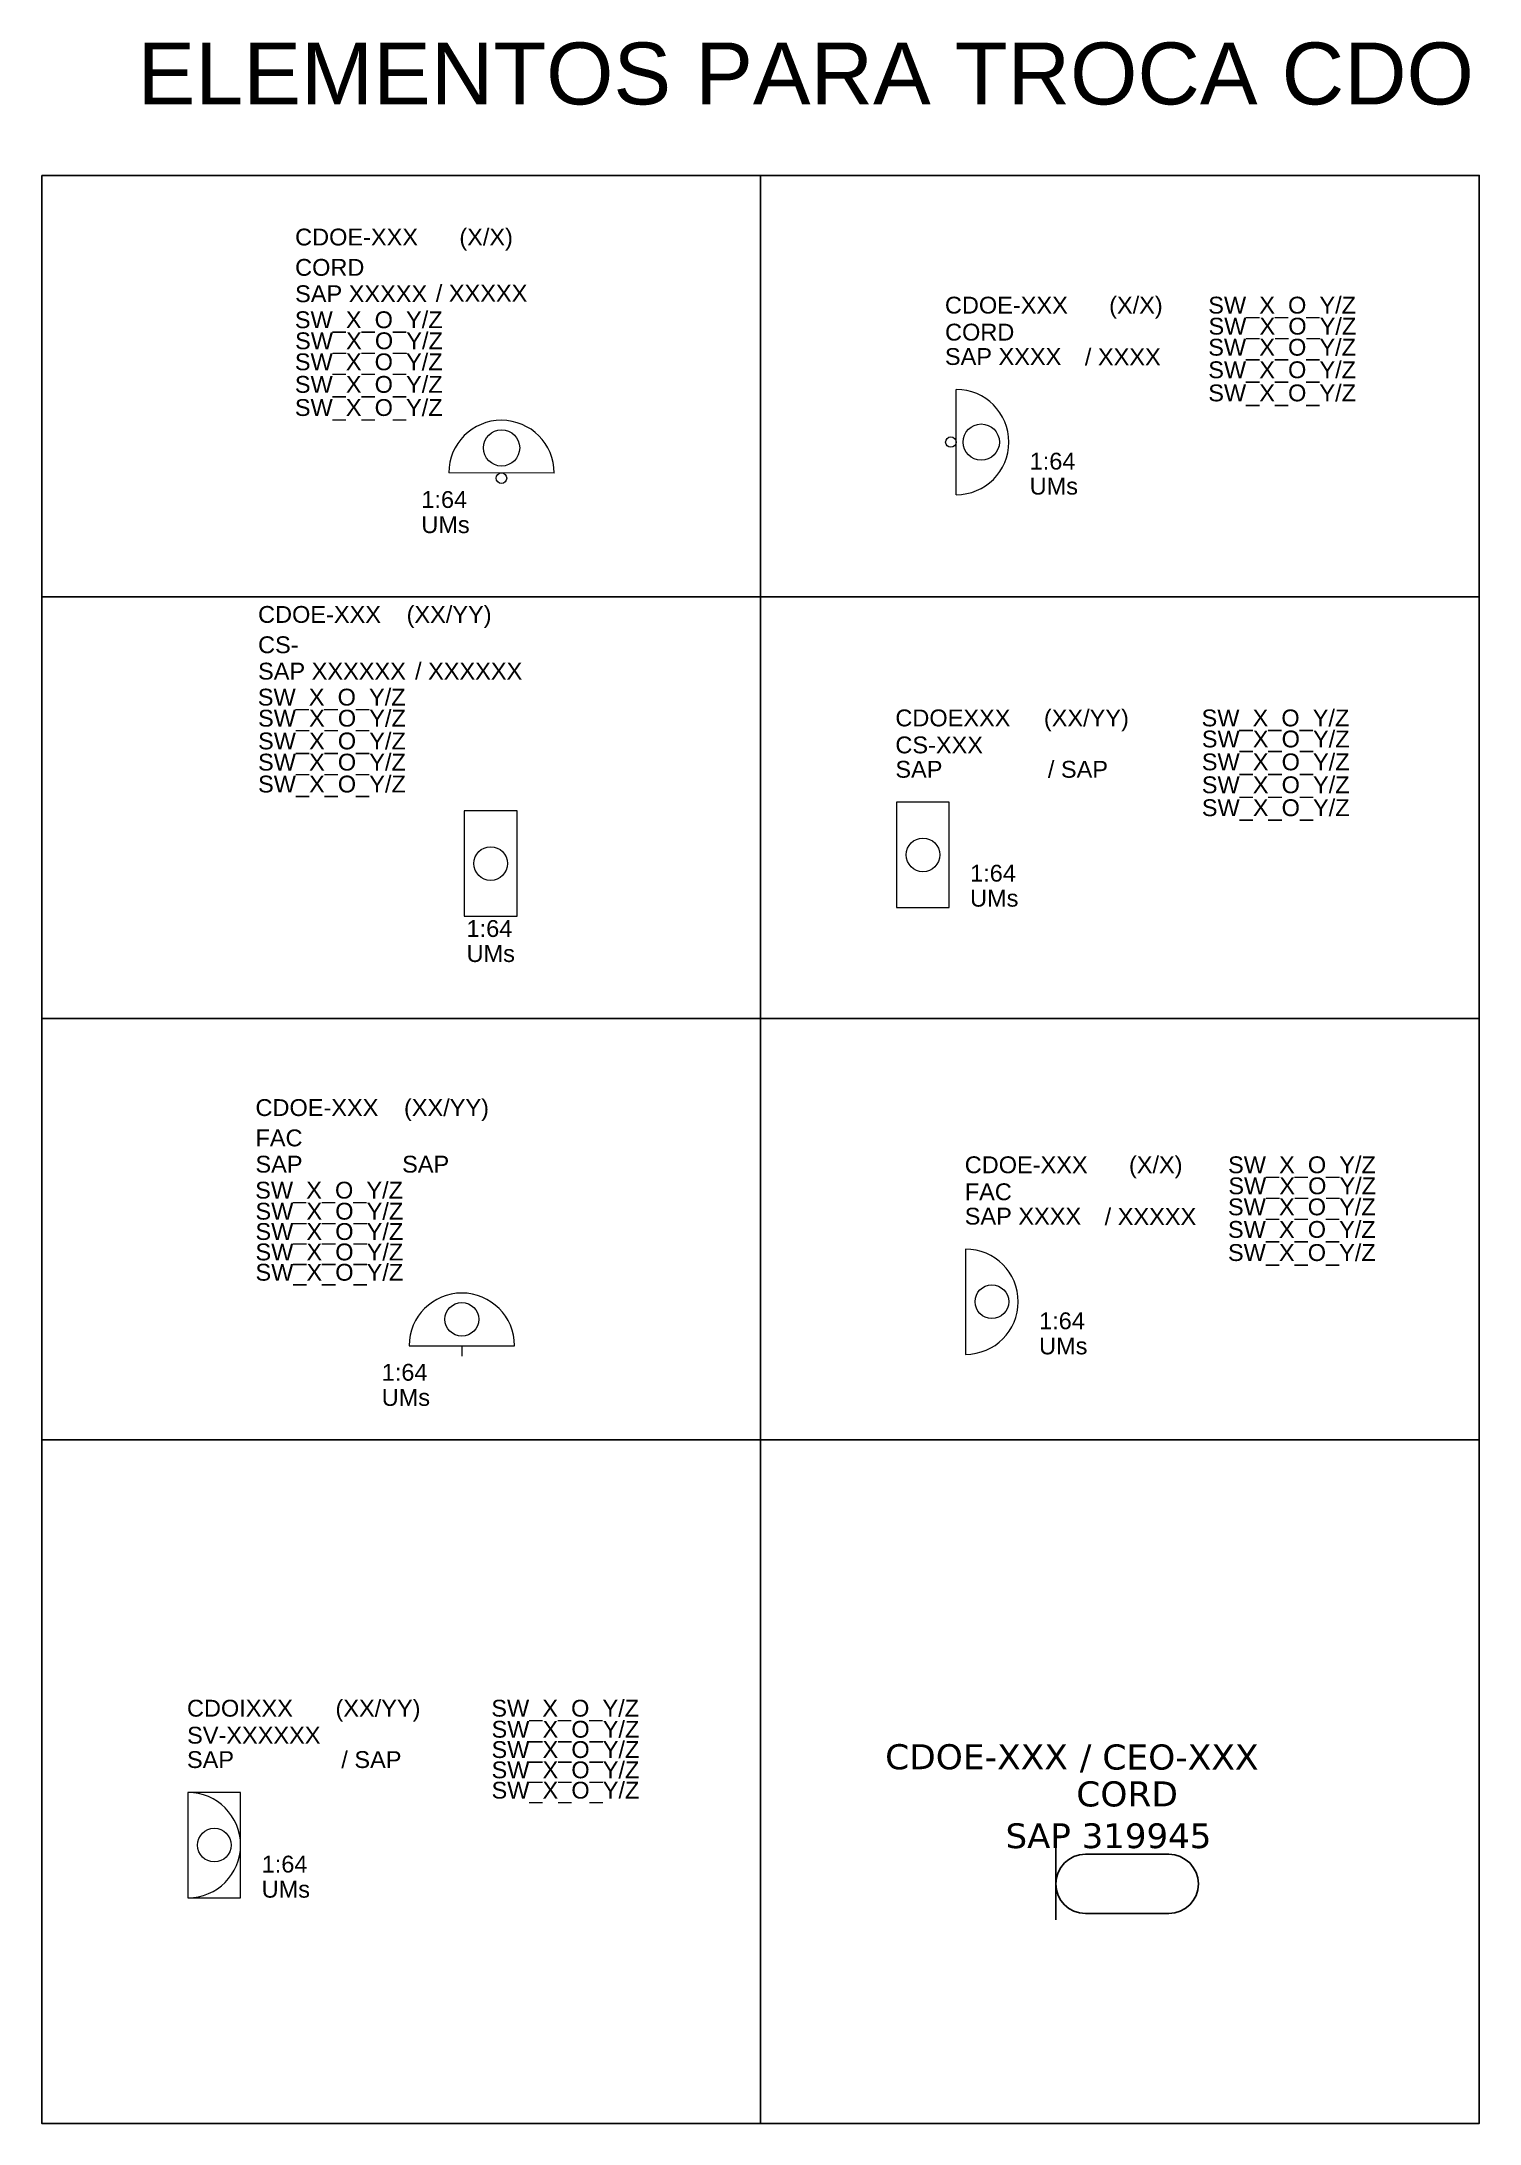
# Model space of a CAD drawing. Header units: millimetres. Extents: x 1227 to 2249, y -141 to 724.
# Drawn here: x 2133.3 to 2249.4, y 423.7 to 591.8 of the extents above; entities that cross this region are included whole.
import ezdxf
from ezdxf.enums import TextEntityAlignment as Align

# ---------------------------------------------------------------- set-up
doc = ezdxf.new("R2010")
doc.units = ezdxf.units.MM
doc.header["$LTSCALE"] = 0.1
doc.header["$MEASUREMENT"] = 0
for name, color, linetype, lineweight in [("20.0-LEGENDA DOS CDO'S", 1, 'Continuous', 0), ('20.1-CDO_INTERIOR', 1, 'Continuous', 0), ('20.2-CDO_POSTE', 1, 'Continuous', 5)]:
    doc.layers.add(name, color=color, linetype=linetype, lineweight=lineweight)
doc.layers.add('20.3-CDO_FACHADA', color=1, linetype='Continuous')
doc.layers.add('20.4-CEO', color=1, linetype='Continuous')
doc.styles.add('ARIAL', font='arial.ttf')
doc.styles.add('siredit', font='verdana.ttf')
doc.styles.get("Standard").update_dxf_attribs({"font": 'arial.ttf'})

msp = doc.modelspace()

# ---------------------------------------------------------------- texts
at = {"insert": (2141.07, 591.74), "char_height": 5, "width": 185.0563, "attachment_point": 1}
msp.add_mtext('ELEMENTOS PARA TROCA CDO', dxfattribs=at)

# ---------------------------------------------------------------- blocks, each defined once
blk = doc.blocks.new('CEO_UN')
at = {"layer": '20.4-CEO', "color": 0}
for p, q in [((-9.11, 2.39), (-2.39, 2.39)), ((-2.39, -2.39), (-9.11, -2.39))]:
    blk.add_line(p, q, dxfattribs=at)
blk.add_lwpolyline([(-11.5, -2.89), (-11.5, 2.89)], dxfattribs=at)
for centre, start, end in [((-9.11, 0), 90, 270), ((-2.39, 0), 270, 90)]:
    blk.add_arc(centre, 2.39, start, end, dxfattribs=at)
at = {"layer": '20.4-CEO', "color": 7, "style": 'siredit'}
for tag, height, p in [('NOME?', 2.03, (-5.75, 10.27)), ('LOCAL?', 2.03, (-5.75, 7.27)), ('TIPO?', 2, (-9.11, 3.89))]:
    blk.add_attdef(tag, text='', height=height, dxfattribs=at).set_placement(p, align=Align.MIDDLE_CENTER)
blk.add_attdef('FIBRAS_RESERVA', text='', height=2.03, dxfattribs=at).set_placement((-5.75, -3.97), align=Align.TOP_CENTER)
blk = doc.blocks.new('PDO_PST')
at = {"color": 0}
blk.add_line((2.5, 0), (-2.5, 0), dxfattribs=at)
for centre, radius in [((0, 1.188), 0.862), ((0, -0.25), 0.25)]:
    blk.add_circle(centre, radius, dxfattribs=at)
blk.add_arc((0, 0), 2.5, 0, 180, dxfattribs=at)
blk = doc.blocks.new('CDOE_POSTE 1')
at = {"layer": '20.2-CDO_POSTE', "color": 0, "linetype": 'Continuous', "xscale": 1.700328304346724, "yscale": 1.700328304346724, "zscale": 1.700328304346724, "rotation": 359.882008258618}
blk.add_blockref('PDO_PST', (0, 0.43), dxfattribs=at)
at = {"layer": "20.0-LEGENDA DOS CDO'S", "color": 0, "style": 'ARIAL'}
for tag, p in [('CDO_N', (-16.66, 12.71)), ('CORDOALHA', (-16.66, 10.26)), ('SAP', (-16.66, 8.13)), ('SPLITER_1', (-16.68, 6.03)), ('SPLITER_2', (-16.66, 4.33)), ('1:XX', (-6.47, -2.4)), ('UMS', (-6.47, -4.43))]:
    blk.add_attdef(tag, p, '', height=1.36, dxfattribs=at)
blk.add_attdef('FIBRAS_UTILIZADAS', text='', height=1.36, dxfattribs=at).set_placement((-1.24, 12.71), align=Align.CENTER)
blk = doc.blocks.new('CDOE_POSTE 2')
at = {"layer": '20.2-CDO_POSTE', "color": 0, "linetype": 'Continuous', "xscale": 1.700328304346724, "yscale": 1.700328304346724, "zscale": 1.700328304346724, "rotation": 269.882008258618}
blk.add_blockref('PDO_PST', (0.43, 0), dxfattribs=at)
at = {"layer": "20.0-LEGENDA DOS CDO'S", "color": 0, "style": 'ARIAL'}
for tag, p in [('CDO_N', (-0.47, 10.38)), ('SPLITER_1', (20.79, 10.38)), ('CORDOALHA', (-0.47, 8.2)), ('SPLITER_2', (20.8, 8.68)), ('SAP', (-0.47, 6.23)), ('1:XX', (6.36, -2.22)), ('UMS', (6.36, -4.24))]:
    blk.add_attdef(tag, p, '', height=1.36, dxfattribs=at)
blk.add_attdef('FIBRAS_UTILIZADAS', text='', height=1.36, dxfattribs=at).set_placement((14.95, 10.38), align=Align.CENTER)
blk = doc.blocks.new('CDOE_FACHADA_2')
at = {"layer": '20.1-CDO_INTERIOR', "color": 0, "lineweight": 18}
blk.add_lwpolyline([(0, 4.25), (0, -4.25)], dxfattribs=at)
blk.add_circle((2.12, 0), 1.36, dxfattribs=at)
blk.add_arc((0, 0), 4.25, 270, 90, dxfattribs=at)
at = {"layer": "20.0-LEGENDA DOS CDO'S", "color": 0, "style": 'ARIAL'}
for tag, p in [('CDO_N', (-0.07, 10.38)), ('SPLITER_1', (21.19, 10.38)), ('FACHADA', (-0.07, 8.2)), ('SPLITER_2', (21.21, 8.68)), ('SAP', (-0.07, 6.23)), ('1:XX', (5.93, -2.22)), ('UMS', (5.93, -4.24))]:
    blk.add_attdef(tag, p, '', height=1.36, dxfattribs=at)
blk.add_attdef('FIBRAS_UTILIZADAS', text='', height=1.36, dxfattribs=at).set_placement((15.35, 10.38), align=Align.CENTER)
blk = doc.blocks.new('CDOE_CS1_TROCA')
at = {"layer": '20.1-CDO_INTERIOR', "color": 0, "lineweight": 18}
blk.add_lwpolyline([(-2.13, 4.25), (-2.13, -4.25)], dxfattribs=at)
blk.add_lwpolyline([(2.13, -4.25), (2.13, 4.25), (-2.13, 4.25), (-2.13, -4.25)], close=True, dxfattribs=at)
blk.add_circle((0, 0), 1.36, dxfattribs=at)
at = {"layer": "20.0-LEGENDA DOS CDO'S", "color": 0, "style": 'ARIAL'}
for tag, p in [('CDO_N', (-18.78, 19.44)), ('CAIXA_SUBTERRANEA', (-18.78, 16.99)), ('SAP_ANTIGO', (-18.78, 14.86)), ('SAP_NOVO', (-6.11, 14.86)), ('SPLITER_1', (-18.8, 12.76)), ('SPLITER_2', (-18.78, 11.06)), ('SPLITER_3', (-18.78, 9.22)), ('SPLITER_4', (-18.78, 7.51)), ('SPLITER_5', (-18.78, 5.74)), ('1:XX', (-1.95, -5.93)), ('UMS', (-1.95, -7.95))]:
    blk.add_attdef(tag, p, '', height=1.36, dxfattribs=at)
blk.add_attdef('FIBRAS_UTILIZADAS', text='', height=1.36, dxfattribs=at).set_placement((-3.36, 19.44), align=Align.CENTER)
blk = doc.blocks.new('CDOE_FACHADA_1_TROCA')
at = {"layer": '20.1-CDO_INTERIOR', "color": 0, "lineweight": 18}
for points in [[(-4.25, -2.13), (4.25, -2.13)], [(0, -2.13), (0, -2.98)]]:
    blk.add_lwpolyline(points, dxfattribs=at)
blk.add_circle((0, 0), 1.36, dxfattribs=at)
blk.add_arc((0, -2.13), 4.25, 0, 180, dxfattribs=at)
at = {"layer": "20.0-LEGENDA DOS CDO'S", "color": 0, "style": 'ARIAL'}
for tag, p in [('CDO_N', (-16.66, 16.42)), ('FACHADA', (-16.66, 13.97)), ('SAP_ANTIGO', (-16.66, 11.85)), ('SAP_NOVO', (-4.82, 11.85)), ('SPLITER_1', (-16.68, 9.75)), ('SPLITER_2', (-16.66, 8.05)), ('SPLITER_3', (-16.66, 6.41)), ('SPLITER_4', (-16.66, 4.76)), ('SPLITER_5', (-16.66, 3.12)), ('1:XX', (-6.47, -4.96)), ('UMS', (-6.47, -6.99))]:
    blk.add_attdef(tag, p, '', height=1.36, dxfattribs=at)
blk.add_attdef('FIBRAS_UTILIZADAS', text='', height=1.36, dxfattribs=at).set_placement((-1.24, 16.42), align=Align.CENTER)
blk = doc.blocks.new('CDO_CS2_TROCA')
at = {"layer": '20.1-CDO_INTERIOR', "color": 0, "lineweight": 18}
blk.add_lwpolyline([(0, 4.25), (0, -4.25)], dxfattribs=at)
blk.add_lwpolyline([(4.25, -4.25), (4.25, 4.25), (0, 4.25), (0, -4.25)], close=True, dxfattribs=at)
blk.add_circle((2.13, 0), 1.36, dxfattribs=at)
at = {"layer": "20.0-LEGENDA DOS CDO'S", "color": 0, "style": 'ARIAL'}
for tag, p in [('CDO_N', (-0.1, 10.38)), ('SPLITER_1', (24.62, 10.38)), ('CAIXA_SUBTERRANEA', (-0.1, 8.2)), ('SPLITER_2', (24.64, 8.68)), ('SAP_225588', (12.21, 6.23)), ('SPLITER_3', (24.64, 6.83)), ('SPLITER_4', (24.64, 4.98)), ('SPLITER_5', (24.64, 3.13)), ('1:XX', (5.93, -2.16)), ('UMS', (5.93, -4.18))]:
    blk.add_attdef(tag, p, '', height=1.36, dxfattribs=at)
blk.add_attdef('FIBRAS_UTILIZADAS', text='', height=1.36, dxfattribs=at).set_placement((15.32, 10.38), align=Align.CENTER)
at = {"layer": "20.0-LEGENDA DOS CDO'S", "color": 3, "style": 'ARIAL'}
blk.add_attdef('SAP_269952', (-0.1, 6.23), '', height=1.36, dxfattribs=at)
blk = doc.blocks.new('CDO_INTERIOR_TROCA')
at = {"layer": '20.1-CDO_INTERIOR', "color": 0, "lineweight": 18}
blk.add_lwpolyline([(4.25, -4.25), (4.25, 4.25), (0, 4.25), (0, -4.25)], close=True, dxfattribs=at)
blk.add_circle((2.13, 0), 1.36, dxfattribs=at)
blk.add_arc((0, 0), 4.25, 270, 90, dxfattribs=at)
at = {"layer": "20.0-LEGENDA DOS CDO'S", "color": 0, "style": 'ARIAL'}
for tag, p in [('CDO_N', (-0.08, 10.38)), ('SPLITER_1', (24.48, 10.38)), ('SURVEY', (-0.08, 8.2)), ('SPLITER_2', (24.5, 8.68)), ('SPLITER_3', (24.5, 7.04)), ('SAP_ANTIGO', (-0.08, 6.23)), ('/_SAP_NOVO', (12.37, 6.23)), ('SPLITER_4', (24.5, 5.4)), ('SPLITER_5', (24.5, 3.75)), ('1:XX', (5.94, -2.22)), ('UMS', (5.94, -4.24))]:
    blk.add_attdef(tag, p, '', height=1.36, dxfattribs=at)
blk.add_attdef('FIBRAS_UTILIZADAS', text='', height=1.36, dxfattribs=at).set_placement((15.34, 10.38), align=Align.CENTER)

# ---------------------------------------------------------------- linework, layer by layer
for p, q in [((2191.36, 581.01), (2191.36, 423.68)), ((2133.33, 546.97), (2249.39, 546.97)), ((2133.33, 512.92), (2249.39, 512.92)), ((2133.33, 478.88), (2249.39, 478.88))]:
    msp.add_line(p, q)
msp.add_lwpolyline([(2133.33, 581.01), (2249.39, 581.01), (2249.39, 423.68), (2133.33, 423.68)], close=True)

# ---------------------------------------------------------------- block references
at = {"color": 1}
ref = msp.add_blockref('CDOE_CS1_TROCA', (2169.58, 525.43), dxfattribs=at)
ref.add_attrib('CDO_N', 'CDOE-XXX', (2150.8, 544.87), dxfattribs={"layer": "20.0-LEGENDA DOS CDO'S", "color": 0, "height": 1.36, "style": 'ARIAL'})
ref.add_attrib('FIBRAS_UTILIZADAS', '(XX/YY)', dxfattribs={"layer": "20.0-LEGENDA DOS CDO'S", "color": 0, "height": 1.36, "style": 'ARIAL'}).set_placement((2166.22, 544.87), align=Align.CENTER)
ref.add_attrib('CAIXA_SUBTERRANEA', 'CS-', (2150.8, 542.42), dxfattribs={"layer": "20.0-LEGENDA DOS CDO'S", "color": 0, "height": 1.36, "style": 'ARIAL'})
ref.add_attrib('SAP_ANTIGO', 'SAP XXXXXX', (2150.8, 540.29), dxfattribs={"layer": "20.0-LEGENDA DOS CDO'S", "color": 3, "height": 1.36, "style": 'ARIAL'})
ref.add_attrib('SAP_NOVO', '/ XXXXXX', (2163.47, 540.29), dxfattribs={"layer": "20.0-LEGENDA DOS CDO'S", "color": 0, "height": 1.36, "style": 'ARIAL'})
ref.add_attrib('1:XX', '1:64', (2167.63, 519.5), dxfattribs={"layer": "20.0-LEGENDA DOS CDO'S", "color": 0, "height": 1.36, "style": 'ARIAL'})
ref.add_attrib('UMS', 'UMs', (2167.63, 517.48), dxfattribs={"layer": "20.0-LEGENDA DOS CDO'S", "color": 0, "height": 1.36, "style": 'ARIAL'})
ref.add_attrib('SPLITER_1', 'SW_X_O_Y/Z', (2150.78, 538.19), dxfattribs={"layer": "20.0-LEGENDA DOS CDO'S", "color": 0, "height": 1.36, "style": 'ARIAL'})
ref.add_attrib('SPLITER_2', 'SW_X_O_Y/Z', (2150.8, 536.49), dxfattribs={"layer": "20.0-LEGENDA DOS CDO'S", "color": 0, "height": 1.36, "style": 'ARIAL'})
ref.add_attrib('SPLITER_3', 'SW_X_O_Y/Z', (2150.8, 534.65), dxfattribs={"layer": "20.0-LEGENDA DOS CDO'S", "color": 0, "height": 1.36, "style": 'ARIAL'})
ref.add_attrib('SPLITER_4', 'SW_X_O_Y/Z', (2150.8, 532.94), dxfattribs={"layer": "20.0-LEGENDA DOS CDO'S", "color": 0, "height": 1.36, "style": 'ARIAL'})
ref.add_attrib('SPLITER_5', 'SW_X_O_Y/Z', (2150.8, 531.17), dxfattribs={"layer": "20.0-LEGENDA DOS CDO'S", "color": 0, "height": 1.36, "style": 'ARIAL'})
msp.add_blockref('CDO_CS2_TROCA', (2202.35, 526.13), dxfattribs=at).add_auto_attribs({'CDO_N': 'CDOEXXX', 'FIBRAS_UTILIZADAS': '(XX/YY)', 'CAIXA_SUBTERRANEA': 'CS-XXX', 'SAP_269952': 'SAP', 'SAP_225588': '/ SAP', '1:XX': '1:64', 'UMS': 'UMs', 'SPLITER_1': 'SW_X_O_Y/Z', 'SPLITER_2': 'SW_X_O_Y/Z', 'SPLITER_3': 'SW_X_O_Y/Z', 'SPLITER_4': 'SW_X_O_Y/Z', 'SPLITER_5': 'SW_X_O_Y/Z'})
ref = msp.add_blockref('CDOE_FACHADA_1_TROCA', (2167.25, 488.62), dxfattribs=at)
ref.add_attrib('CDO_N', 'CDOE-XXX', (2150.59, 505.04), dxfattribs={"layer": "20.0-LEGENDA DOS CDO'S", "color": 0, "height": 1.36, "style": 'ARIAL'})
ref.add_attrib('FIBRAS_UTILIZADAS', '(XX/YY)', dxfattribs={"layer": "20.0-LEGENDA DOS CDO'S", "color": 0, "height": 1.36, "style": 'ARIAL'}).set_placement((2166.01, 505.04), align=Align.CENTER)
ref.add_attrib('FACHADA', 'FAC', (2150.59, 502.59), dxfattribs={"layer": "20.0-LEGENDA DOS CDO'S", "color": 0, "height": 1.36, "style": 'ARIAL'})
ref.add_attrib('SAP_ANTIGO', 'SAP ', (2150.59, 500.47), dxfattribs={"layer": "20.0-LEGENDA DOS CDO'S", "color": 3, "height": 1.36, "style": 'ARIAL'})
ref.add_attrib('SAP_NOVO', 'SAP', (2162.43, 500.47), dxfattribs={"layer": "20.0-LEGENDA DOS CDO'S", "color": 0, "height": 1.36, "style": 'ARIAL'})
ref.add_attrib('1:XX', '1:64', (2160.78, 483.66), dxfattribs={"layer": "20.0-LEGENDA DOS CDO'S", "color": 0, "height": 1.36, "style": 'ARIAL'})
ref.add_attrib('UMS', 'UMs', (2160.78, 481.63), dxfattribs={"layer": "20.0-LEGENDA DOS CDO'S", "color": 0, "height": 1.36, "style": 'ARIAL'})
ref.add_attrib('SPLITER_1', 'SW_X_O_Y/Z', (2150.57, 498.37), dxfattribs={"layer": "20.0-LEGENDA DOS CDO'S", "color": 0, "height": 1.36, "style": 'ARIAL'})
ref.add_attrib('SPLITER_2', 'SW_X_O_Y/Z', (2150.59, 496.67), dxfattribs={"layer": "20.0-LEGENDA DOS CDO'S", "color": 0, "height": 1.36, "style": 'ARIAL'})
ref.add_attrib('SPLITER_3', 'SW_X_O_Y/Z', (2150.59, 495.03), dxfattribs={"layer": "20.0-LEGENDA DOS CDO'S", "color": 0, "height": 1.36, "style": 'ARIAL'})
ref.add_attrib('SPLITER_4', 'SW_X_O_Y/Z', (2150.59, 493.38), dxfattribs={"layer": "20.0-LEGENDA DOS CDO'S", "color": 0, "height": 1.36, "style": 'ARIAL'})
ref.add_attrib('SPLITER_5', 'SW_X_O_Y/Z', (2150.59, 491.74), dxfattribs={"layer": "20.0-LEGENDA DOS CDO'S", "color": 0, "height": 1.36, "style": 'ARIAL'})
ref = msp.add_blockref('CDO_INTERIOR_TROCA', (2145.14, 446.15), dxfattribs=at)
ref.add_attrib('CDO_N', 'CDOIXXX', (2145.06, 456.53), dxfattribs={"layer": "20.0-LEGENDA DOS CDO'S", "color": 0, "height": 1.36, "style": 'ARIAL'})
ref.add_attrib('FIBRAS_UTILIZADAS', '(XX/YY)', dxfattribs={"layer": "20.0-LEGENDA DOS CDO'S", "color": 0, "height": 1.36, "style": 'ARIAL'}).set_placement((2160.48, 456.53), align=Align.CENTER)
ref.add_attrib('SURVEY', 'SV-XXXXXX', (2145.07, 454.35), dxfattribs={"layer": "20.0-LEGENDA DOS CDO'S", "color": 0, "height": 1.36, "style": 'ARIAL'})
ref.add_attrib('SAP_ANTIGO', 'SAP', (2145.06, 452.38), dxfattribs={"layer": "20.0-LEGENDA DOS CDO'S", "color": 3, "height": 1.36, "style": 'ARIAL'})
ref.add_attrib('/_SAP_NOVO', '/ SAP', (2157.52, 452.38), dxfattribs={"layer": "20.0-LEGENDA DOS CDO'S", "color": 0, "height": 1.36, "style": 'ARIAL'})
ref.add_attrib('1:XX', '1:64', (2151.09, 443.94), dxfattribs={"layer": "20.0-LEGENDA DOS CDO'S", "color": 0, "height": 1.36, "style": 'ARIAL'})
ref.add_attrib('UMS', 'UMs', (2151.09, 441.91), dxfattribs={"layer": "20.0-LEGENDA DOS CDO'S", "color": 0, "height": 1.36, "style": 'ARIAL'})
ref.add_attrib('SPLITER_1', 'SW_X_O_Y/Z', (2169.63, 456.53), dxfattribs={"layer": "20.0-LEGENDA DOS CDO'S", "color": 0, "height": 1.36, "style": 'ARIAL'})
ref.add_attrib('SPLITER_2', 'SW_X_O_Y/Z', (2169.65, 454.83), dxfattribs={"layer": "20.0-LEGENDA DOS CDO'S", "color": 0, "height": 1.36, "style": 'ARIAL'})
ref.add_attrib('SPLITER_3', 'SW_X_O_Y/Z', (2169.65, 453.19), dxfattribs={"layer": "20.0-LEGENDA DOS CDO'S", "color": 0, "height": 1.36, "style": 'ARIAL'})
ref.add_attrib('SPLITER_4', 'SW_X_O_Y/Z', (2169.65, 451.55), dxfattribs={"layer": "20.0-LEGENDA DOS CDO'S", "color": 0, "height": 1.36, "style": 'ARIAL'})
ref.add_attrib('SPLITER_5', 'SW_X_O_Y/Z', (2169.65, 449.91), dxfattribs={"layer": "20.0-LEGENDA DOS CDO'S", "color": 0, "height": 1.36, "style": 'ARIAL'})
at = {"layer": '20.2-CDO_POSTE'}
ref = msp.add_blockref('CDOE_POSTE 1', (2170.45, 556.55), dxfattribs=at)
ref.add_attrib('CDO_N', 'CDOE-XXX', (2153.79, 575.35), dxfattribs={"layer": "20.0-LEGENDA DOS CDO'S", "height": 1.36, "style": 'ARIAL'})
ref.add_attrib('FIBRAS_UTILIZADAS', '(X/X)', dxfattribs={"layer": "20.0-LEGENDA DOS CDO'S", "height": 1.36, "style": 'ARIAL'}).set_placement((2169.21, 575.35), align=Align.CENTER)
ref.add_attrib('SAP', 'SAP XXXXX', (2153.79, 570.77), dxfattribs={"layer": "20.0-LEGENDA DOS CDO'S", "color": 3, "height": 1.36, "style": 'ARIAL'})
ref.add_attrib('SAP', ' / XXXXX', (2164.62, 570.81), dxfattribs={"layer": "20.0-LEGENDA DOS CDO'S", "height": 1.36, "style": 'ARIAL'})
ref.add_attrib('CORDOALHA', 'CORD', (2153.79, 572.9), dxfattribs={"layer": "20.0-LEGENDA DOS CDO'S", "height": 1.36, "style": 'ARIAL'})
ref.add_attrib('1:XX', '1:64', (2163.98, 554.15), dxfattribs={"layer": "20.0-LEGENDA DOS CDO'S", "height": 1.36, "style": 'ARIAL'})
ref.add_attrib('UMS', 'UMs', (2163.98, 552.12), dxfattribs={"layer": "20.0-LEGENDA DOS CDO'S", "height": 1.36, "style": 'ARIAL'})
ref.add_attrib('SPLITER_1', 'SW_X_O_Y/Z', (2153.77, 568.67), dxfattribs={"layer": "20.0-LEGENDA DOS CDO'S", "height": 1.36, "style": 'ARIAL'})
ref.add_attrib('SPLITER_2', 'SW_X_O_Y/Z', (2153.79, 566.97), dxfattribs={"layer": "20.0-LEGENDA DOS CDO'S", "height": 1.36, "style": 'ARIAL'})
ref.add_attrib('SPLITER_3', 'SW_X_O_Y/Z', (2153.77, 565.27), dxfattribs={"layer": "20.0-LEGENDA DOS CDO'S", "height": 1.36, "style": 'ARIAL'})
ref.add_attrib('SPLITER_4', 'SW_X_O_Y/Z', (2153.77, 563.45), dxfattribs={"layer": "20.0-LEGENDA DOS CDO'S", "height": 1.36, "style": 'ARIAL'})
ref.add_attrib('SPLITER_5', 'SW_X_O_Y/Z', (2153.77, 561.58), dxfattribs={"layer": "20.0-LEGENDA DOS CDO'S", "height": 1.36, "style": 'ARIAL'})
ref = msp.add_blockref('CDOE_POSTE 2', (2206.73, 559.47), dxfattribs=at)
ref.add_attrib('CDO_N', 'CDOE-XXX', (2206.25, 569.85), dxfattribs={"layer": "20.0-LEGENDA DOS CDO'S", "height": 1.36, "style": 'ARIAL'})
ref.add_attrib('FIBRAS_UTILIZADAS', '(X/X)', dxfattribs={"layer": "20.0-LEGENDA DOS CDO'S", "height": 1.36, "style": 'ARIAL'}).set_placement((2221.67, 569.85), align=Align.CENTER)
ref.add_attrib('CORDOALHA', 'CORD', (2206.26, 567.67), dxfattribs={"layer": "20.0-LEGENDA DOS CDO'S", "height": 1.36, "style": 'ARIAL'})
ref.add_attrib('SAP', 'SAP XXXX', (2206.25, 565.7), dxfattribs={"layer": "20.0-LEGENDA DOS CDO'S", "color": 3, "height": 1.36, "style": 'ARIAL'})
ref.add_attrib('SAP', ' / XXXX', (2217.02, 565.67), dxfattribs={"layer": "20.0-LEGENDA DOS CDO'S", "height": 1.36, "style": 'ARIAL'})
ref.add_attrib('1:XX', '1:64', (2213.09, 557.25), dxfattribs={"layer": "20.0-LEGENDA DOS CDO'S", "height": 1.36, "style": 'ARIAL'})
ref.add_attrib('UMS', 'UMs', (2213.09, 555.23), dxfattribs={"layer": "20.0-LEGENDA DOS CDO'S", "height": 1.36, "style": 'ARIAL'})
ref.add_attrib('SPLITER_1', 'SW_X_O_Y/Z', (2227.51, 569.85), dxfattribs={"layer": "20.0-LEGENDA DOS CDO'S", "height": 1.36, "style": 'ARIAL'})
ref.add_attrib('SPLITER_2', 'SW_X_O_Y/Z', (2227.53, 568.15), dxfattribs={"layer": "20.0-LEGENDA DOS CDO'S", "height": 1.36, "style": 'ARIAL'})
ref.add_attrib('SPLITER_3', 'SW_X_O_Y/Z', (2227.51, 566.45), dxfattribs={"layer": "20.0-LEGENDA DOS CDO'S", "height": 1.36, "style": 'ARIAL'})
ref.add_attrib('SPLITER_4', 'SW_X_O_Y/Z', (2227.51, 564.63), dxfattribs={"layer": "20.0-LEGENDA DOS CDO'S", "height": 1.36, "style": 'ARIAL'})
ref.add_attrib('SPLITER_5', 'SW_X_O_Y/Z', (2227.51, 562.76), dxfattribs={"layer": "20.0-LEGENDA DOS CDO'S", "height": 1.36, "style": 'ARIAL'})
at = {"layer": '20.3-CDO_FACHADA'}
ref = msp.add_blockref('CDOE_FACHADA_2', (2207.92, 490.04), dxfattribs=at)
ref.add_attrib('CDO_N', 'CDOE-XXX', (2207.85, 500.42), dxfattribs={"layer": "20.0-LEGENDA DOS CDO'S", "height": 1.36, "style": 'ARIAL'})
ref.add_attrib('FIBRAS_UTILIZADAS', '(X/X)', dxfattribs={"layer": "20.0-LEGENDA DOS CDO'S", "height": 1.36, "style": 'ARIAL'}).set_placement((2223.27, 500.42), align=Align.CENTER)
ref.add_attrib('FACHADA', 'FAC', (2207.85, 498.24), dxfattribs={"layer": "20.0-LEGENDA DOS CDO'S", "height": 1.36, "style": 'ARIAL'})
ref.add_attrib('SAP', 'SAP XXXX', (2207.85, 496.27), dxfattribs={"layer": "20.0-LEGENDA DOS CDO'S", "color": 3, "height": 1.36, "style": 'ARIAL'})
ref.add_attrib('SAP', ' / XXXXX', (2218.62, 496.24), dxfattribs={"layer": "20.0-LEGENDA DOS CDO'S", "height": 1.36, "style": 'ARIAL'})
ref.add_attrib('1:XX', '1:64', (2213.85, 487.82), dxfattribs={"layer": "20.0-LEGENDA DOS CDO'S", "height": 1.36, "style": 'ARIAL'})
ref.add_attrib('UMS', 'UMs', (2213.85, 485.79), dxfattribs={"layer": "20.0-LEGENDA DOS CDO'S", "height": 1.36, "style": 'ARIAL'})
ref.add_attrib('SPLITER_1', 'SW_X_O_Y/Z', (2229.11, 500.42), dxfattribs={"layer": "20.0-LEGENDA DOS CDO'S", "height": 1.36, "style": 'ARIAL'})
ref.add_attrib('SPLITER_2', 'SW_X_O_Y/Z', (2229.13, 498.72), dxfattribs={"layer": "20.0-LEGENDA DOS CDO'S", "height": 1.36, "style": 'ARIAL'})
ref.add_attrib('SPLITER_3', 'SW_X_O_Y/Z', (2229.1, 497.02), dxfattribs={"layer": "20.0-LEGENDA DOS CDO'S", "height": 1.36, "style": 'ARIAL'})
ref.add_attrib('SPLITER_4', 'SW_X_O_Y/Z', (2229.1, 495.2), dxfattribs={"layer": "20.0-LEGENDA DOS CDO'S", "height": 1.36, "style": 'ARIAL'})
ref.add_attrib('SPLITER_5', 'SW_X_O_Y/Z', (2229.1, 493.33), dxfattribs={"layer": "20.0-LEGENDA DOS CDO'S", "height": 1.36, "style": 'ARIAL'})
at = {"layer": '20.4-CEO'}
ref = msp.add_blockref('CEO_UN', (2226.71, 443.02), dxfattribs=at)
ref.add_attrib('NOME?', 'CDOE-XXX', dxfattribs={"color": 3, "height": 2.028, "style": 'siredit'}).set_placement((2208.8, 453.29), align=Align.MIDDLE_CENTER)
ref.add_attrib('NOME?', ' / CEO-XXX', dxfattribs={"color": 1, "height": 2.028, "style": 'siredit'}).set_placement((2223.91, 453.27), align=Align.MIDDLE_CENTER)
ref.add_attrib('LOCAL?', 'CORD', dxfattribs={"color": 7, "height": 2.028, "style": 'siredit'}).set_placement((2220.96, 450.29), align=Align.MIDDLE_CENTER)
ref.add_attrib('TIPO?', 'SAP 319945   ', dxfattribs={"color": 7, "height": 2, "style": 'siredit'}).set_placement((2220.76, 446.91), align=Align.MIDDLE_CENTER)

msp.set_redraw_order([(e.dxf.handle, doc.entitydb.next_handle()) for e in msp.query("TEXT MTEXT ATTDEF DIMENSION ARC_DIMENSION")])  # texts and dimensions are drawn at this point

doc.saveas('drawing.dxf')
